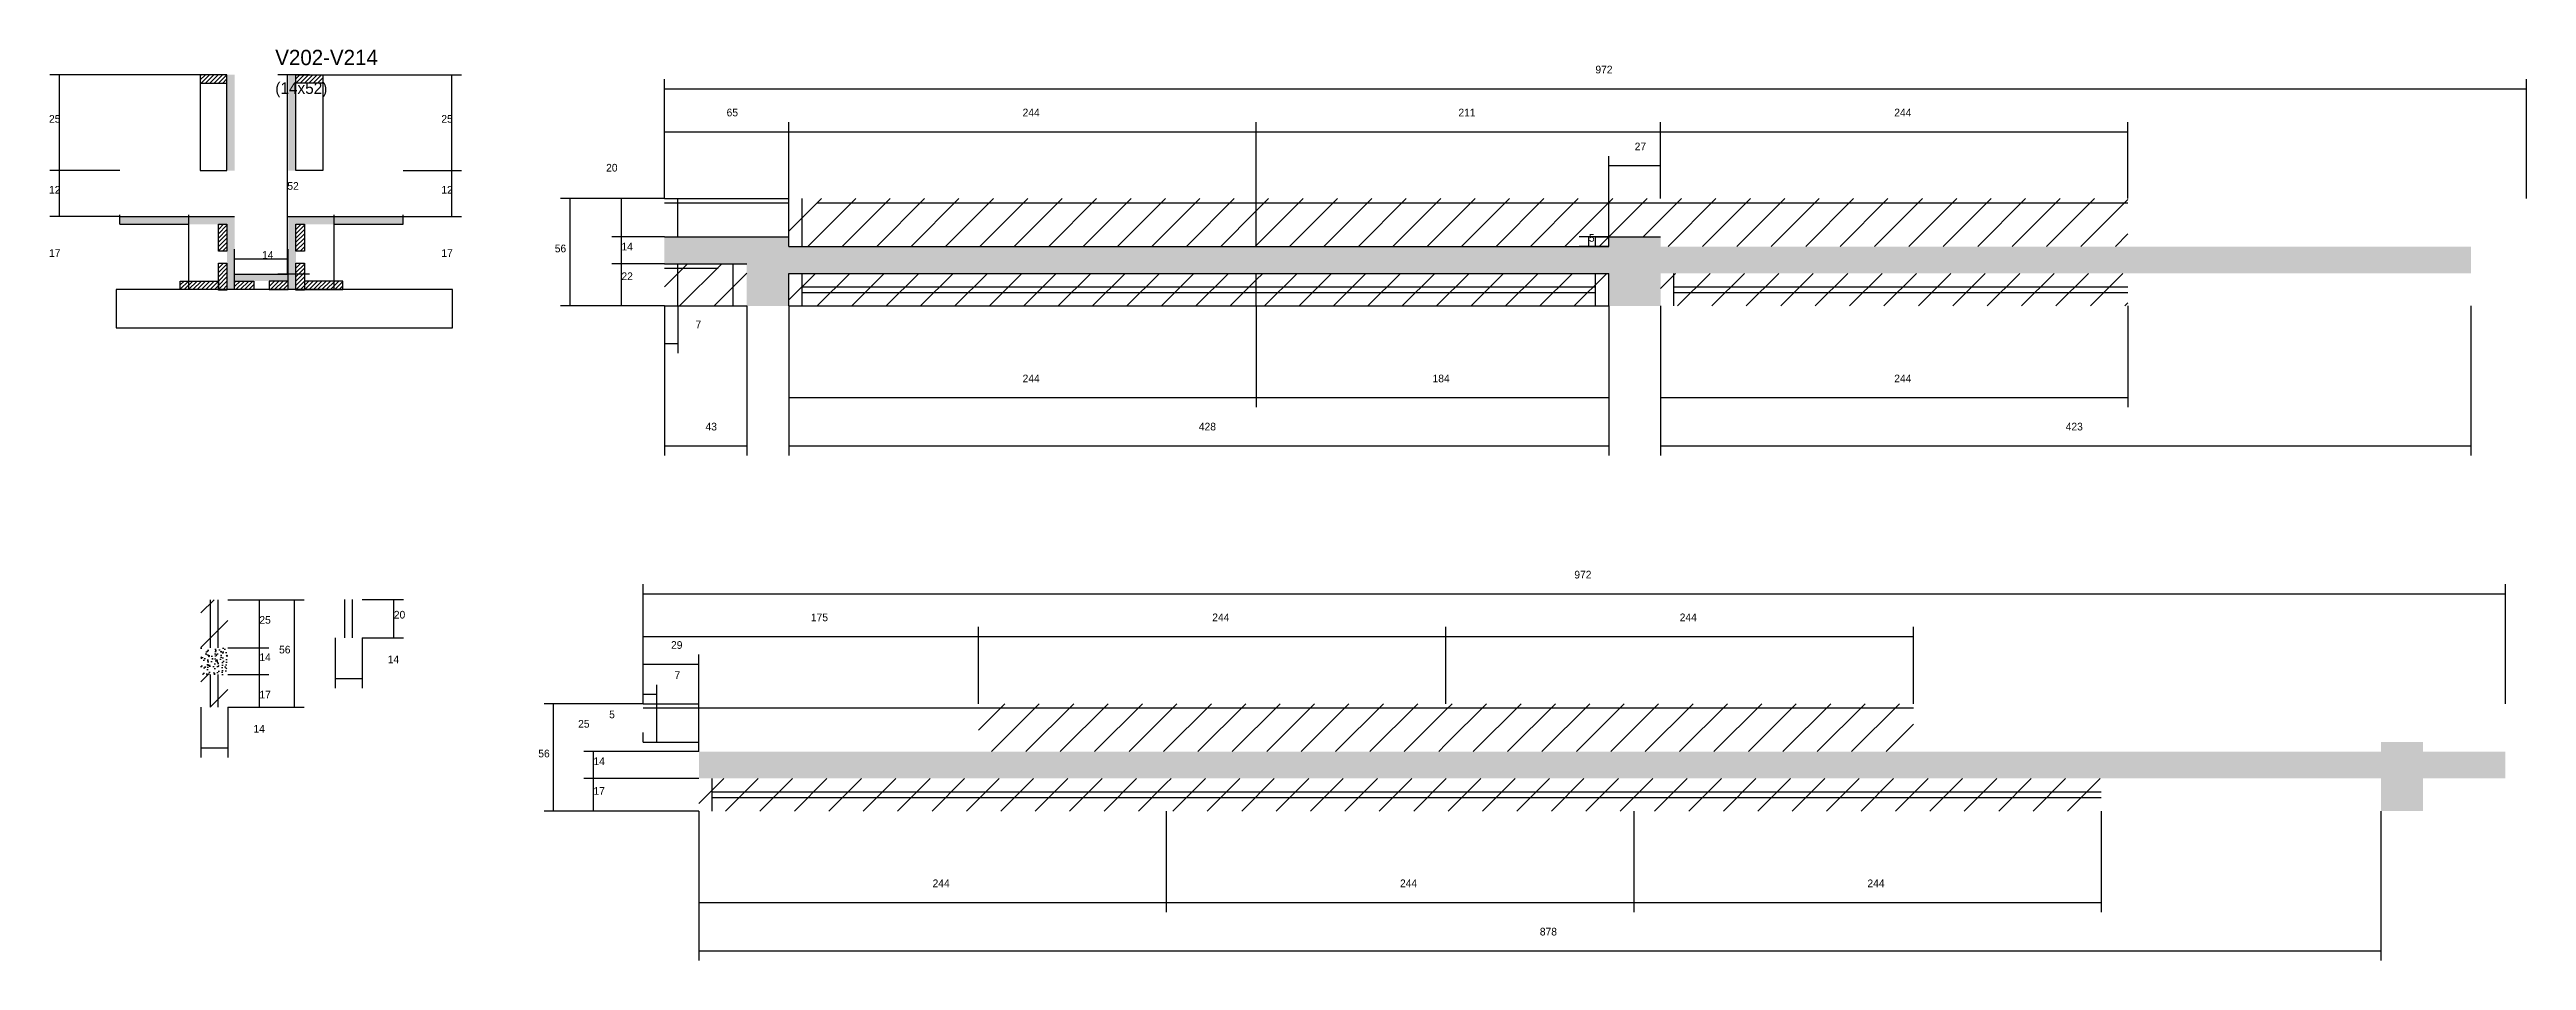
# Model space of a CAD drawing. Header units: metres. Extents: x 473 to 3052, y -2231 to -943.
# Drawn here: x 1737 to 3030, y -1418 to -943 of the extents above; entities that cross this region are included whole.
import ezdxf

# ---------------------------------------------------------------- set-up
doc = ezdxf.new("R2010")
doc.units = ezdxf.units.M
for name, color, linetype in [('COTA', 241, 'Continuous'), ('Hachura', 253, 'Continuous'), ('Madeira', 126, 'Continuous'), ('Painéis', 200, 'Continuous'), ('SARR_2.2x7', 40, 'Continuous'), ('SARR_EDITAR', 141, 'Continuous'), ('Texto Seção', 7, 'Continuous')]:
    doc.layers.add(name, color=color, linetype=linetype)

msp = doc.modelspace()

# ---------------------------------------------------------------- texts
at = {"layer": 'COTA'}
for s, p in [('972', (2544, -955.8)), ('25', (1736.8, -981.5)), ('25', (1941.6, -981.5)), ('65', (2090.5, -978.2)), ('244', (2245, -978.2)), ('211', (2472.5, -978.2)), ('244', (2700, -978.2)), ('27', (2564.5, -995.9)), ('20', (2027.6, -1007)), ('12', (1736.8, -1018.5)), ('52', (1861.2, -1016.5)), ('12', (1941.6, -1018.5)), ('56', (2000.8, -1049.1)), ('14', (2035.6, -1048.1)), ('5', (2540.6, -1043.6)), ('17', (1736.8, -1051.5)), ('14', (1848, -1052.5)), ('17', (1941.6, -1051.5)), ('22', (2035.6, -1063.6)), ('7', (2074.3, -1088.7)), ('244', (2245, -1116.9)), ('184', (2459, -1116.9)), ('244', (2700, -1116.9)), ('43', (2079.5, -1142)), ('428', (2337, -1142)), ('423', (2789.5, -1142)), ('972', (2533, -1219.2)), ('25', (1846.6, -1242.8)), ('20', (1916.8, -1240.1)), ('175', (2134.5, -1241.5)), ('244', (2344, -1241.5)), ('244', (2588, -1241.5)), ('29', (2061.5, -1255.9)), ('14', (1846.6, -1262.3)), ('56', (1856.9, -1258.3)), ('14', (1913.6, -1263.4)), ('17', (1846.6, -1281.8)), ('7', (2063.3, -1271.6)), ('5', (2029.2, -1292.1)), ('14', (1843.5, -1299.6)), ('25', (2013, -1297)), ('56', (1992.2, -1312.5)), ('14', (2021, -1316.5)), ('17', (2021, -1332)), ('244', (2198, -1380.2)), ('244', (2442, -1380.2)), ('244', (2686, -1380.2)), ('878', (2515, -1405.4))]:
    msp.add_text(s, height=4, dxfattribs=at).set_placement(p)
at = {"layer": 'Texto Seção'}
for s, height, p in [('V202-V214', 8, (1854.9, -951.5)), ('(14x52)', 6, (1854.9, -966.5))]:
    msp.add_text(s, height=height, dxfattribs=at).set_placement(p)

# ---------------------------------------------------------------- hatches: boundary and pattern name
at = {"layer": 'COTA'}
h = msp.add_hatch(dxfattribs=at)
h.set_pattern_fill('AR-CONC', scale=0.03)
h.paths.add_polyline_path([(2578, -1077.1), (2578, -1060.1), (2578, -1060.1), (3001, -1060.1), (3001, -1060.1), (3001, -1046.1), (3001, -1046.1), (2578, -1046.1), (2578, -1046.1), (2578, -1041.1), (2578, -1041.1), (2551, -1041.1), (2551, -1041.1), (2551, -1046.1), (2551, -1046.1), (2123, -1046.1), (2123, -1046.1), (2123, -1041.1), (2123, -1041.1), (2101, -1041.1), (2101, -1041.1), (2058, -1041.1), (2058, -1041.1), (2058, -1055.1), (2058, -1055.1), (2101, -1055.1), (2101, -1055.1), (2101, -1077.1), (2101, -1077.1), (2123, -1077.1), (2123, -1077.1), (2123, -1060.1), (2123, -1060.1), (2551, -1060.1), (2551, -1060.1), (2551, -1077.1), (2551, -1077.1), (2578, -1077.1)])
h = msp.add_hatch(dxfattribs=at)
h.set_pattern_fill('AR-CONC', scale=0.03)
h.paths.add_polyline_path([(1830.1, -1255.3), (1816.1, -1255.3), (1816.1, -1269.3), (1830.1, -1269.3)])
h = msp.add_hatch(dxfattribs=at)
h.set_pattern_fill('AR-CONC', scale=0.03)
h.paths.add_polyline_path([(2976, -1323.5), (3019, -1323.5), (3019, -1309.5), (2976, -1309.5), (2976, -1304.5), (2954, -1304.5), (2954, -1309.5), (2076, -1309.5), (2076, -1323.5), (2954, -1323.5), (2954, -1340.5), (2976, -1340.5)])
at = {"layer": 'Hachura'}
h = msp.add_hatch(dxfattribs=at)
h.set_pattern_fill('ANSI31', scale=0.5)
h.paths.add_polyline_path([(1829.7, -960.9), (1829.7, -956.5), (1829.7, -956.5), (1815.7, -956.5), (1815.7, -956.5), (1815.7, -960.9), (1815.7, -960.9), (1829.7, -960.9)])
h = msp.add_hatch(color=8, dxfattribs=at)
h.dxf.hatch_style = 1
h.paths.add_polyline_path([(1833.7, -956.5), (1829.7, -956.5), (1829.7, -1006.5), (1833.7, -1006.5)])
h = msp.add_hatch(color=8, dxfattribs=at)
h.dxf.hatch_style = 1
h.paths.add_polyline_path([(1865.7, -956.5), (1861.7, -956.5), (1861.7, -1006.5), (1865.7, -1006.5)])
h = msp.add_hatch(dxfattribs=at)
h.set_pattern_fill('ANSI31', scale=0.5)
h.paths.add_polyline_path([(1865.7, -960.9), (1865.7, -956.5), (1865.7, -956.5), (1879.7, -956.5), (1879.7, -956.5), (1879.7, -960.9), (1879.7, -960.9), (1865.7, -960.9)])
h = msp.add_hatch(dxfattribs=at)
h.set_pattern_fill('ANSI31', scale=4)
h.paths.add_polyline_path([(2367, -1046.1), (2367, -1021.1), (2123, -1021.1), (2123, -1046.1)])
h = msp.add_hatch(dxfattribs=at)
h.set_pattern_fill('ANSI31', scale=4)
h.paths.add_polyline_path([(2551, -1046.1), (2551, -1041.1), (2578, -1041.1), (2578, -1021.1), (2367, -1021.1), (2367, -1046.1)])
h = msp.add_hatch(dxfattribs=at)
h.set_pattern_fill('ANSI31', scale=4)
h.paths.add_polyline_path([(2578, -1021.1), (2578, -1041.1), (2578, -1046.1), (2822, -1046.1), (2822, -1021.1)])
h = msp.add_hatch(color=8, dxfattribs=at)
h.dxf.hatch_style = 1
h.paths.add_polyline_path([(1773.7, -1034.5), (1773.7, -1030.5), (1773.7, -1030.5), (1833.7, -1030.5), (1833.7, -1030.5), (1833.7, -1034.5), (1833.7, -1034.5), (1773.7, -1034.5)])
h = msp.add_hatch(color=8, dxfattribs=at)
h.dxf.hatch_style = 1
h.paths.add_polyline_path([(1921.7, -1034.5), (1921.7, -1030.5), (1921.7, -1030.5), (1861.7, -1030.5), (1861.7, -1030.5), (1861.7, -1034.5), (1861.7, -1034.5), (1921.7, -1034.5)])
h = msp.add_hatch(dxfattribs=at)
h.set_pattern_fill('ANSI31', scale=0.5)
h.paths.add_polyline_path([(1829.7, -1048.5), (1825.3, -1048.5), (1825.3, -1048.5), (1825.3, -1034.5), (1825.3, -1034.5), (1829.7, -1034.5), (1829.7, -1034.5), (1829.7, -1048.5)])
h = msp.add_hatch(color=8, dxfattribs=at)
h.dxf.hatch_style = 1
h.paths.add_polyline_path([(1829.7, -1068.5), (1833.7, -1068.5), (1833.7, -1034.5), (1829.7, -1034.5)])
h = msp.add_hatch(color=8, dxfattribs=at)
h.dxf.hatch_style = 1
h.paths.add_polyline_path([(1865.7, -1034.5), (1861.7, -1034.5), (1861.7, -1060.5), (1861.7, -1068.5), (1865.7, -1068.5)])
h = msp.add_hatch(dxfattribs=at)
h.set_pattern_fill('ANSI31', scale=0.5)
h.paths.add_polyline_path([(1870.1, -1048.5), (1865.7, -1048.5), (1865.7, -1048.5), (1865.7, -1034.5), (1865.7, -1034.5), (1870.1, -1034.5), (1870.1, -1034.5), (1870.1, -1048.5)])
h = msp.add_hatch(dxfattribs=at)
h.set_pattern_fill('ANSI31', scale=0.5)
h.paths.add_polyline_path([(1829.7, -1068.8), (1825.3, -1068.8), (1825.3, -1068.8), (1825.3, -1054.8), (1825.3, -1054.8), (1829.7, -1054.8), (1829.7, -1054.8), (1829.7, -1068.8)])
h = msp.add_hatch(dxfattribs=at)
h.set_pattern_fill('ANSI31', scale=0.5)
h.paths.add_polyline_path([(1870.1, -1068.8), (1865.7, -1068.8), (1865.7, -1068.8), (1865.7, -1054.8), (1865.7, -1054.8), (1870.1, -1054.8), (1870.1, -1054.8), (1870.1, -1068.8)])
h = msp.add_hatch(dxfattribs=at)
h.set_pattern_fill('ANSI31', scale=4)
h.paths.add_polyline_path([(2101, -1077.1), (2101, -1055.1), (2058, -1055.1), (2058, -1077.1)])
h = msp.add_hatch(dxfattribs=at)
h.set_pattern_fill('ANSI31', scale=4)
h.paths.add_polyline_path([(2367, -1060.1), (2123, -1060.1), (2123, -1077.1), (2367, -1077.1)])
h = msp.add_hatch(dxfattribs=at)
h.set_pattern_fill('ANSI31', scale=4)
h.paths.add_polyline_path([(2551, -1060.1), (2367, -1060.1), (2367, -1077.1), (2551, -1077.1)])
h = msp.add_hatch(dxfattribs=at)
h.set_pattern_fill('ANSI31', scale=4)
h.paths.add_polyline_path([(2822, -1060.1), (2578, -1060.1), (2578, -1077.1), (2822, -1077.1)])
h = msp.add_hatch(dxfattribs=at)
h.set_pattern_fill('ANSI31', scale=0.5)
h.paths.add_polyline_path([(1805.3, -1068.5), (1805.3, -1064.1), (1805.3, -1064.1), (1825.3, -1064.1), (1825.3, -1064.1), (1825.3, -1068.5), (1825.3, -1068.5), (1805.3, -1068.5)])
h = msp.add_hatch(color=8, dxfattribs=at)
h.dxf.hatch_style = 1
h.paths.add_polyline_path([(1861.7, -1064.1), (1861.7, -1060.5), (1861.7, -1060.5), (1833.7, -1060.5), (1833.7, -1060.5), (1833.7, -1064.1), (1833.7, -1064.1), (1861.7, -1064.1)])
h = msp.add_hatch(dxfattribs=at)
h.set_pattern_fill('ANSI31', scale=0.5)
h.paths.add_polyline_path([(1833.7, -1068.5), (1833.7, -1064.1), (1833.7, -1064.1), (1843.7, -1064.1), (1843.7, -1064.1), (1843.7, -1068.5), (1843.7, -1068.5), (1833.7, -1068.5)])
h = msp.add_hatch(dxfattribs=at)
h.set_pattern_fill('ANSI31', scale=0.5)
h.paths.add_polyline_path([(1861.7, -1068.5), (1861.7, -1064.1), (1861.7, -1064.1), (1851.7, -1064.1), (1851.7, -1064.1), (1851.7, -1068.5), (1851.7, -1068.5), (1861.7, -1068.5)])
h = msp.add_hatch(dxfattribs=at)
h.set_pattern_fill('ANSI31', scale=0.5)
h.paths.add_polyline_path([(1890.1, -1068.5), (1890.1, -1064.1), (1890.1, -1064.1), (1870.1, -1064.1), (1870.1, -1064.1), (1870.1, -1068.5), (1870.1, -1068.5), (1890.1, -1068.5)])
h = msp.add_hatch(dxfattribs=at)
h.set_pattern_fill('ANSI31', scale=4)
h.paths.add_polyline_path([(1816.1, -1255.3), (1830.1, -1255.3), (1830.1, -1230.3), (1816.1, -1230.3)])
h = msp.add_hatch(dxfattribs=at)
h.set_pattern_fill('ANSI31', scale=4)
h.paths.add_polyline_path([(1816.1, -1286.3), (1830.1, -1286.3), (1830.1, -1269.3), (1816.1, -1269.3)])
h = msp.add_hatch(dxfattribs=at)
h.set_pattern_fill('ANSI31', scale=4)
h.paths.add_polyline_path([(2466, -1309.5), (2466, -1284.5), (2222, -1284.5), (2222, -1309.5)])
h = msp.add_hatch(dxfattribs=at)
h.set_pattern_fill('ANSI31', scale=4)
h.paths.add_polyline_path([(2466, -1284.5), (2466, -1309.5), (2710, -1309.5), (2710, -1284.5)])
h = msp.add_hatch(dxfattribs=at)
h.set_pattern_fill('ANSI31', scale=4)
h.paths.add_polyline_path([(2320, -1340.5), (2320, -1323.5), (2076, -1323.5), (2076, -1340.5)])
h = msp.add_hatch(dxfattribs=at)
h.set_pattern_fill('ANSI31', scale=4)
h.paths.add_polyline_path([(2564, -1340.5), (2564, -1323.5), (2320, -1323.5), (2320, -1340.5)])
h = msp.add_hatch(dxfattribs=at)
h.set_pattern_fill('ANSI31', scale=4)
h.paths.add_polyline_path([(2808, -1340.5), (2808, -1323.5), (2564, -1323.5), (2564, -1340.5)])

# ---------------------------------------------------------------- linework, layer by layer
at = {"layer": 'COTA'}
for p, q in [((1815.7, -956.5), (1737.3, -956.5)), ((1742.3, -1006.5), (1742.3, -956.5)), ((1872.7, -956.5), (1856.2, -956.5)), ((1861.2, -1060.5), (1861.2, -956.5)), ((1879.7, -956.5), (1952.1, -956.5)), ((1947.1, -1006.5), (1947.1, -956.5)), ((2058, -1021.1), (2058, -958.8)), ((2058, -963.8), (3030, -963.8)), ((3030, -1021.1), (3030, -958.8)), ((2058, -1021.1), (2058, -981.2)), ((2123, -1021.1), (2123, -981.2)), ((2123, -1021.1), (2123, -981.2)), ((2367, -1021.1), (2367, -981.2)), ((2367, -1021.1), (2367, -981.2)), ((2578, -1021.1), (2578, -981.2)), ((2578, -1021.1), (2578, -981.2)), ((2822, -1021.1), (2822, -981.2)), ((2058, -986.2), (2123, -986.2)), ((2123, -986.2), (2367, -986.2)), ((2367, -986.2), (2578, -986.2)), ((2578, -986.2), (2822, -986.2)), ((1773.7, -1006.5), (1737.3, -1006.5)), ((1773.7, -1006.5), (1737.3, -1006.5)), ((1742.3, -1030.5), (1742.3, -1006.5)), ((1921.7, -1006.5), (1952.1, -1006.5)), ((1921.7, -1006.5), (1952.1, -1006.5)), ((1947.1, -1030.5), (1947.1, -1006.5)), ((2551, -1041.1), (2551, -998.9)), ((2551, -1003.9), (2578, -1003.9)), ((2578, -1021.1), (2578, -998.9)), ((2058, -1021.1), (2003.8, -1021.1)), ((2008.8, -1077.1), (2008.8, -1021.1)), ((2058, -1021.1), (2030.6, -1021.1)), ((2035.6, -1041.1), (2035.6, -1021.1)), ((1773.7, -1030.5), (1737.3, -1030.5)), ((1773.7, -1034.5), (1773.7, -1029.5)), ((1809.7, -1068.5), (1809.7, -1029.5)), ((1885.7, -1068.5), (1885.7, -1029.5)), ((1921.7, -1034.5), (1921.7, -1029.5)), ((1921.7, -1030.5), (1952.1, -1030.5)), ((1773.7, -1034.5), (1809.7, -1034.5)), ((1885.7, -1034.5), (1921.7, -1034.5)), ((2058, -1041.1), (2030.6, -1041.1)), ((2058, -1041.1), (2030.6, -1041.1)), ((2035.6, -1055.1), (2035.6, -1041.1)), ((2551, -1041.1), (2535.6, -1041.1)), ((2551, -1046.1), (2535.6, -1046.1)), ((2540.6, -1046.1), (2540.6, -1041.1)), ((1833.7, -1068.5), (1833.7, -1047.5)), ((1833.7, -1052.5), (1861.7, -1052.5)), ((1861.7, -1068.5), (1861.7, -1047.5)), ((2058, -1055.1), (2030.6, -1055.1)), ((2058, -1055.1), (2030.6, -1055.1)), ((2035.6, -1077.1), (2035.6, -1055.1)), ((1872.7, -1060.5), (1856.2, -1060.5)), ((2058, -1077.1), (2003.8, -1077.1)), ((2058, -1077.1), (2030.6, -1077.1)), ((2058, -1077.1), (2058, -1101.7)), ((2058, -1077.1), (2058, -1155)), ((2065, -1077.1), (2065, -1101.7)), ((2101, -1077.1), (2101, -1155)), ((2123, -1077.1), (2123, -1129.9)), ((2123, -1077.1), (2123, -1155)), ((2367, -1077.1), (2367, -1129.9)), ((2367, -1077.1), (2367, -1129.9)), ((2551, -1077.1), (2551, -1155)), ((2551, -1077.1), (2551, -1129.9)), ((2578, -1077.1), (2578, -1129.9)), ((2578, -1077.1), (2578, -1155)), ((2822, -1077.1), (2822, -1129.9)), ((3001, -1077.1), (3001, -1155)), ((2058, -1096.7), (2065, -1096.7)), ((2123, -1124.9), (2367, -1124.9)), ((2367, -1124.9), (2551, -1124.9)), ((2578, -1124.9), (2822, -1124.9)), ((2058, -1150), (2101, -1150)), ((2123, -1150), (2551, -1150)), ((2578, -1150), (3001, -1150)), ((2047, -1284.5), (2047, -1222.2)), ((2047, -1227.2), (3019, -1227.2)), ((3019, -1284.5), (3019, -1222.2)), ((1830.1, -1230.3), (1851.6, -1230.3)), ((1830.1, -1230.3), (1869.9, -1230.3)), ((1846.6, -1255.3), (1846.6, -1230.3)), ((1864.9, -1286.3), (1864.9, -1230.3)), ((1900.2, -1230.1), (1921.8, -1230.1)), ((1916.8, -1250.1), (1916.8, -1230.1)), ((1886.2, -1250.1), (1886.2, -1276.4)), ((1900.2, -1250.1), (1921.8, -1250.1)), ((1900.2, -1250.1), (1900.2, -1276.4)), ((2047, -1284.5), (2047, -1244.5)), ((2047, -1249.5), (2222, -1249.5)), ((2222, -1284.5), (2222, -1244.5)), ((2222, -1284.5), (2222, -1244.5)), ((2222, -1249.5), (2466, -1249.5)), ((2466, -1284.5), (2466, -1244.5)), ((2466, -1284.5), (2466, -1244.5)), ((2466, -1249.5), (2710, -1249.5)), ((2710, -1284.5), (2710, -1244.5)), ((1830.1, -1255.3), (1851.6, -1255.3)), ((1830.1, -1255.3), (1851.6, -1255.3)), ((1846.6, -1269.3), (1846.6, -1255.3)), ((2047, -1284.5), (2047, -1258.9)), ((2047, -1263.9), (2076, -1263.9)), ((2076, -1304.5), (2076, -1258.9)), ((1830.1, -1269.3), (1851.6, -1269.3)), ((1830.1, -1269.3), (1851.6, -1269.3)), ((1846.6, -1286.3), (1846.6, -1269.3)), ((1886.2, -1271.4), (1900.2, -1271.4)), ((2047, -1284.5), (2047, -1274.6)), ((2047, -1284.5), (2047, -1279.5)), ((2047, -1279.6), (2054, -1279.6)), ((2054, -1284.5), (2054, -1274.6)), ((2076, -1309.5), (2076, -1279.5)), ((1816.1, -1286.3), (1816.1, -1312.6)), ((1830.1, -1286.3), (1830.1, -1312.6)), ((1830.1, -1286.3), (1851.6, -1286.3)), ((1830.1, -1286.3), (1869.9, -1286.3)), ((2047, -1284.5), (1995.2, -1284.5)), ((2000.2, -1340.5), (2000.2, -1284.5)), ((2047, -1284.5), (2076, -1284.5)), ((2047, -1304.5), (2047, -1299.5)), ((2047, -1304.5), (2076, -1304.5)), ((2076, -1309.5), (2076, -1299.5)), ((1816.1, -1307.6), (1830.1, -1307.6)), ((2076, -1309.5), (2016, -1309.5)), ((2021, -1323.5), (2021, -1309.5)), ((2076, -1323.5), (2016, -1323.5)), ((2076, -1323.5), (2016, -1323.5)), ((2021, -1340.5), (2021, -1323.5)), ((2076, -1340.5), (1995.2, -1340.5)), ((2076, -1340.5), (2016, -1340.5)), ((2076, -1340.5), (2076, -1393.2)), ((2076, -1340.5), (2076, -1418.4)), ((2320, -1340.5), (2320, -1393.2)), ((2320, -1340.5), (2320, -1393.2)), ((2564, -1340.5), (2564, -1393.2)), ((2564, -1340.5), (2564, -1393.2)), ((2808, -1340.5), (2808, -1393.2)), ((2954, -1340.5), (2954, -1418.4)), ((2076, -1388.2), (2320, -1388.2)), ((2320, -1388.2), (2564, -1388.2)), ((2564, -1388.2), (2808, -1388.2)), ((2076, -1413.4), (2954, -1413.4))]:
    msp.add_line(p, q, dxfattribs=at)
at = {"layer": 'Madeira'}
for points in [[(1829.7, -960.9), (1829.7, -956.5), (1815.7, -956.5), (1815.7, -960.9)], [(1829.7, -956.5), (1815.7, -956.5), (1815.7, -1006.5), (1829.7, -1006.5)], [(1865.7, -960.9), (1865.7, -956.5), (1879.7, -956.5), (1879.7, -960.9)], [(1865.7, -956.5), (1879.7, -956.5), (1879.7, -1006.5), (1865.7, -1006.5)], [(1829.7, -1048.5), (1825.3, -1048.5), (1825.3, -1034.5), (1829.7, -1034.5)], [(1870.1, -1048.5), (1865.7, -1048.5), (1865.7, -1034.5), (1870.1, -1034.5)], [(1829.7, -1068.8), (1825.3, -1068.8), (1825.3, -1054.8), (1829.7, -1054.8)], [(1870.1, -1068.8), (1865.7, -1068.8), (1865.7, -1054.8), (1870.1, -1054.8)], [(1771.9, -1088.5), (1947.4, -1088.5), (1947.4, -1068.5), (1771.9, -1068.5)], [(1805.3, -1068.5), (1805.3, -1064.1), (1825.3, -1064.1), (1825.3, -1068.5)], [(1833.7, -1068.5), (1833.7, -1064.1), (1843.7, -1064.1), (1843.7, -1068.5)], [(1861.7, -1068.5), (1861.7, -1064.1), (1851.7, -1064.1), (1851.7, -1068.5)], [(1890.1, -1068.5), (1890.1, -1064.1), (1870.1, -1064.1), (1870.1, -1068.5)]]:
    msp.add_lwpolyline(points, close=True, dxfattribs=at)
at = {"layer": 'Painéis'}
for p, q in [((2058, -1021.1), (2123, -1021.1)), ((2123, -1046.1), (2123, -1021.1)), ((2367, -1046.1), (2367, -1021.1)), ((1773.7, -1030.5), (1833.7, -1030.5)), ((1861.7, -1030.5), (1921.7, -1030.5)), ((2058, -1041.1), (2101, -1041.1)), ((2101, -1041.1), (2123, -1041.1)), ((2123, -1046.1), (2551, -1046.1)), ((2551, -1041.1), (2578, -1041.1)), ((2551, -1046.1), (2551, -1041.1)), ((2058, -1055.1), (2101, -1055.1)), ((2123, -1060.1), (2551, -1060.1)), ((2123, -1077.1), (2123, -1060.1)), ((2367, -1077.1), (2367, -1060.1)), ((2551, -1077.1), (2551, -1060.1)), ((1833.7, -1060.5), (1861.7, -1060.5)), ((2058, -1077.1), (2101, -1077.1)), ((2123, -1077.1), (2551, -1077.1))]:
    msp.add_line(p, q, dxfattribs=at)
at = {"layer": 'SARR_2.2x7'}
for p, q in [((2065, -1041.1), (2065, -1021.1)), ((2130, -1046.1), (2130, -1021.1)), ((2058, -1023.3), (2123, -1023.3)), ((2138, -1023.3), (2367, -1023.3)), ((2367, -1023.3), (2578, -1023.3)), ((2578, -1023.3), (2822, -1023.3)), ((2544, -1046.1), (2544, -1041.1)), ((2544, -1041.1), (2551, -1041.1)), ((2058, -1057.3), (2086, -1057.3)), ((2065, -1077.1), (2065, -1055.1)), ((2094, -1077.1), (2094, -1055.1)), ((2130, -1077.1), (2130, -1060.1)), ((2544, -1077.1), (2544, -1060.1)), ((2585, -1077.1), (2585, -1060.1)), ((2130, -1067.1), (2367, -1067.1)), ((2130, -1070.1), (2367, -1070.1)), ((2367, -1067.1), (2544, -1067.1)), ((2367, -1070.1), (2544, -1070.1)), ((2585, -1067.1), (2822, -1067.1)), ((2585, -1070.1), (2822, -1070.1)), ((2047, -1286.7), (2222, -1286.7)), ((2054, -1304.5), (2054, -1284.5)), ((2222, -1286.7), (2466, -1286.7)), ((2466, -1286.7), (2710, -1286.7)), ((2083, -1340.5), (2083, -1323.5)), ((2083, -1330.5), (2320, -1330.5)), ((2320, -1330.5), (2564, -1330.5)), ((2564, -1330.5), (2808, -1330.5)), ((2083, -1333.5), (2320, -1333.5)), ((2320, -1333.5), (2564, -1333.5)), ((2564, -1333.5), (2808, -1333.5))]:
    msp.add_line(p, q, dxfattribs=at)
at = {"layer": 'SARR_EDITAR'}
for p, q in [((1821.1, -1255.3), (1821.1, -1230.3)), ((1825.1, -1255.3), (1825.1, -1230.3)), ((1891.2, -1250.1), (1891.2, -1230.1)), ((1895.2, -1250.1), (1895.2, -1230.1)), ((1821.1, -1286.3), (1821.1, -1269.3)), ((1825.1, -1286.3), (1825.1, -1269.3))]:
    msp.add_line(p, q, dxfattribs=at)

msp.set_redraw_order([(e.dxf.handle, doc.entitydb.next_handle()) for e in msp.query("TEXT MTEXT ATTDEF DIMENSION ARC_DIMENSION")])  # texts and dimensions are drawn at this point

doc.saveas('drawing.dxf')
